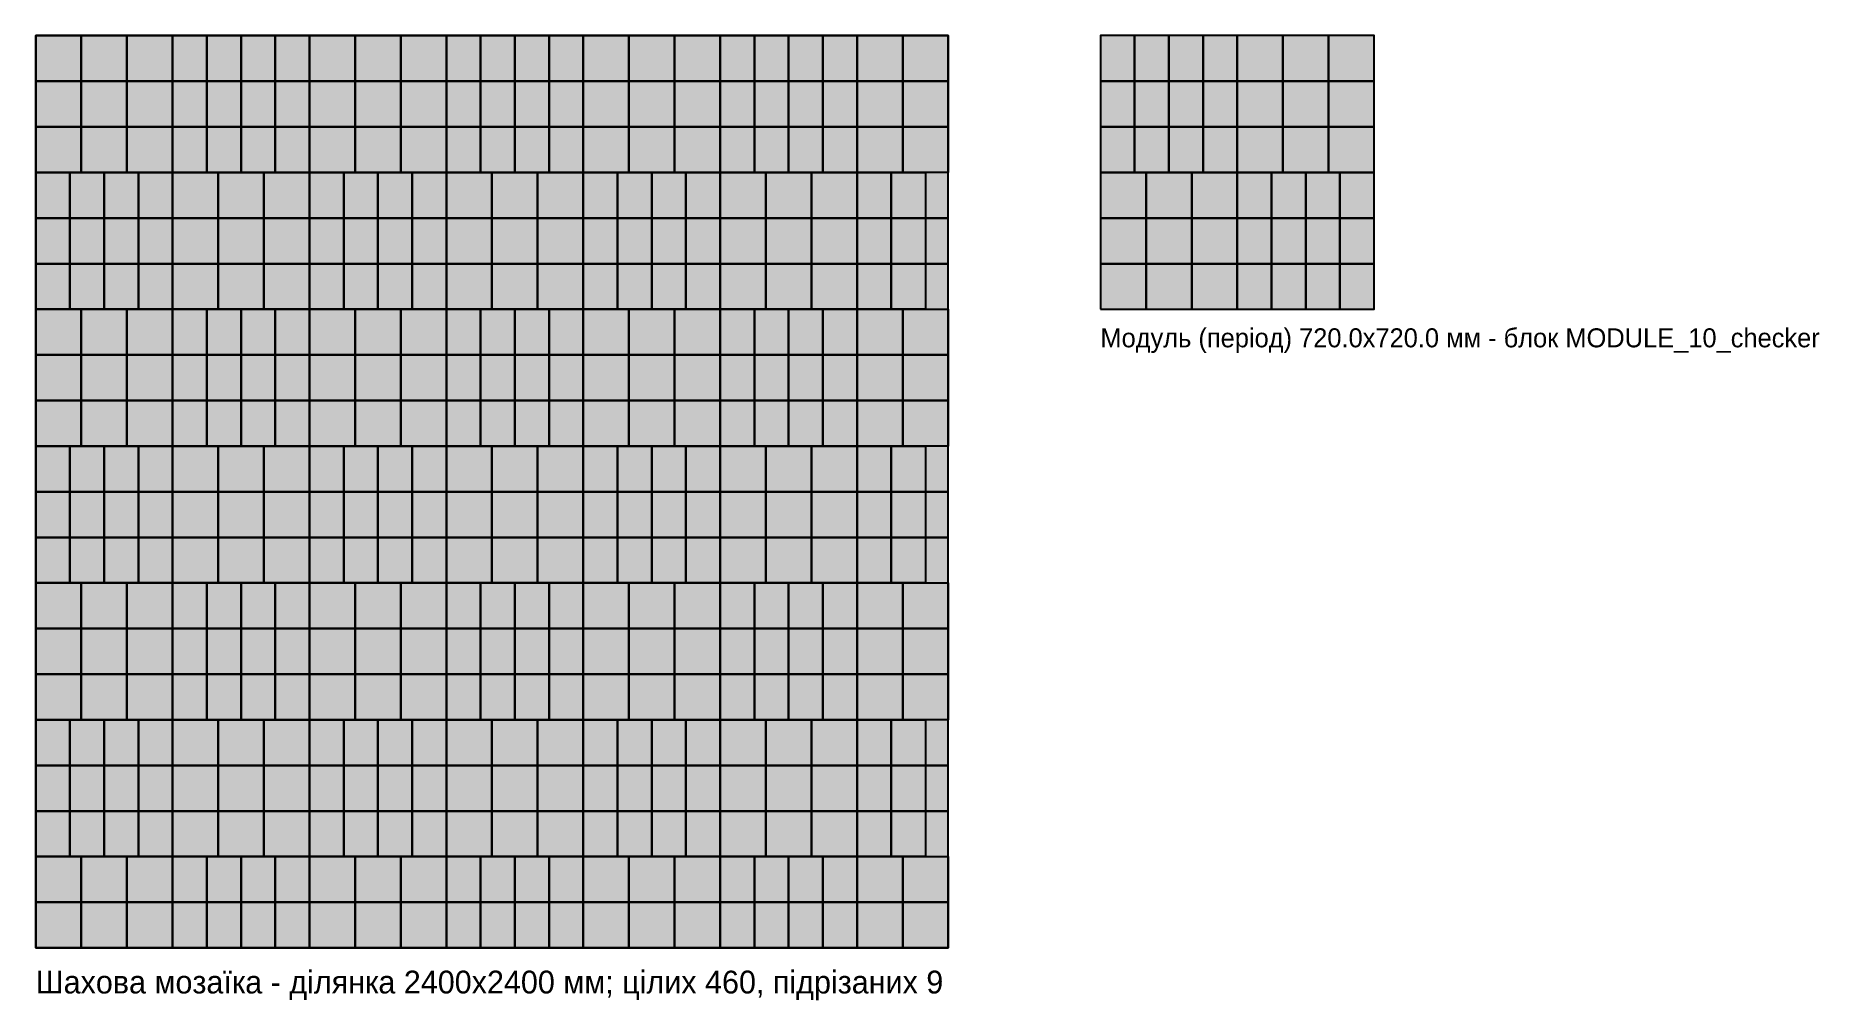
# Model space of a CAD drawing. Header units: millimetres. Extents: x 0 to 4691, y -138 to 2400.
import ezdxf

# ---------------------------------------------------------------- set-up
doc = ezdxf.new("R2010")
doc.units = ezdxf.units.MM
for name, color, linetype in [('BOUNDARY', 7, 'Continuous'), ('BRUK_120x120', 252, 'Continuous'), ('BRUK_120x120_FILL', 252, 'Continuous'), ('BRUK_90x120', 254, 'Continuous'), ('BRUK_90x120_FILL', 254, 'Continuous'), ('BRUK_CUT', 1, 'Continuous'), ('MODULE', 3, 'Continuous'), ('TEXT', 7, 'Continuous')]:
    doc.layers.add(name, color=color, linetype=linetype)

msp = doc.modelspace()

# ---------------------------------------------------------------- texts
at = {"layer": 'TEXT'}
for s, height, p in [('Модуль (період) 720.0x720.0 мм - блок MODULE_10_checker', 50, (2800, 1580)), ('Шахова мозаїка - ділянка 2400x2400 мм; цілих 460, підрізаних 9', 60, (0, -120))]:
    msp.add_text(s, height=height, dxfattribs=at).set_placement(p)

# ---------------------------------------------------------------- blocks, each defined once
blk = doc.blocks.new('MODULE_10_checker')
at = {"layer": 'BRUK_120x120_FILL', "true_color": 0x9b9ea2}
for points in [[(360, 600), (480, 600), (480, 720), (360, 720)], [(480, 600), (600, 600), (600, 720), (480, 720)], [(600, 600), (720, 600), (720, 720), (600, 720)], [(360, 480), (480, 480), (480, 600), (360, 600)], [(480, 480), (600, 480), (600, 600), (480, 600)], [(600, 480), (720, 480), (720, 600), (600, 600)], [(360, 360), (480, 360), (480, 480), (360, 480)], [(480, 360), (600, 360), (600, 480), (480, 480)], [(600, 360), (720, 360), (720, 480), (600, 480)], [(0, 240), (120, 240), (120, 360), (0, 360)], [(120, 240), (240, 240), (240, 360), (120, 360)], [(240, 240), (360, 240), (360, 360), (240, 360)], [(0, 120), (120, 120), (120, 240), (0, 240)], [(120, 120), (240, 120), (240, 240), (120, 240)], [(240, 120), (360, 120), (360, 240), (240, 240)], [(0, 0), (120, 0), (120, 120), (0, 120)], [(120, 0), (240, 0), (240, 120), (120, 120)], [(240, 0), (360, 0), (360, 120), (240, 120)]]:
    blk.add_hatch(color=7, dxfattribs=at).paths.add_polyline_path(points)
at = {"layer": 'BRUK_90x120_FILL', "true_color": 0xcfd0d1}
for points in [[(0, 600), (90, 600), (90, 720), (0, 720)], [(90, 600), (180, 600), (180, 720), (90, 720)], [(180, 600), (270, 600), (270, 720), (180, 720)], [(270, 600), (360, 600), (360, 720), (270, 720)], [(0, 480), (90, 480), (90, 600), (0, 600)], [(90, 480), (180, 480), (180, 600), (90, 600)], [(180, 480), (270, 480), (270, 600), (180, 600)], [(270, 480), (360, 480), (360, 600), (270, 600)], [(0, 360), (90, 360), (90, 480), (0, 480)], [(90, 360), (180, 360), (180, 480), (90, 480)], [(180, 360), (270, 360), (270, 480), (180, 480)], [(270, 360), (360, 360), (360, 480), (270, 480)], [(360, 240), (450, 240), (450, 360), (360, 360)], [(450, 240), (540, 240), (540, 360), (450, 360)], [(540, 240), (630, 240), (630, 360), (540, 360)], [(630, 240), (720, 240), (720, 360), (630, 360)], [(360, 120), (450, 120), (450, 240), (360, 240)], [(450, 120), (540, 120), (540, 240), (450, 240)], [(540, 120), (630, 120), (630, 240), (540, 240)], [(630, 120), (720, 120), (720, 240), (630, 240)], [(360, 0), (450, 0), (450, 120), (360, 120)], [(450, 0), (540, 0), (540, 120), (450, 120)], [(540, 0), (630, 0), (630, 120), (540, 120)], [(630, 0), (720, 0), (720, 120), (630, 120)]]:
    blk.add_hatch(color=7, dxfattribs=at).paths.add_polyline_path(points)
at = {"layer": 'BRUK_120x120'}
for points in [[(360, 600), (480, 600), (480, 720), (360, 720)], [(480, 600), (600, 600), (600, 720), (480, 720)], [(600, 600), (720, 600), (720, 720), (600, 720)], [(360, 480), (480, 480), (480, 600), (360, 600)], [(480, 480), (600, 480), (600, 600), (480, 600)], [(600, 480), (720, 480), (720, 600), (600, 600)], [(360, 360), (480, 360), (480, 480), (360, 480)], [(480, 360), (600, 360), (600, 480), (480, 480)], [(600, 360), (720, 360), (720, 480), (600, 480)], [(0, 240), (120, 240), (120, 360), (0, 360)], [(120, 240), (240, 240), (240, 360), (120, 360)], [(240, 240), (360, 240), (360, 360), (240, 360)], [(0, 120), (120, 120), (120, 240), (0, 240)], [(120, 120), (240, 120), (240, 240), (120, 240)], [(240, 120), (360, 120), (360, 240), (240, 240)], [(0, 0), (120, 0), (120, 120), (0, 120)], [(120, 0), (240, 0), (240, 120), (120, 120)], [(240, 0), (360, 0), (360, 120), (240, 120)]]:
    blk.add_lwpolyline(points, close=True, dxfattribs=at)
at = {"layer": 'BRUK_90x120'}
for points in [[(0, 600), (90, 600), (90, 720), (0, 720)], [(90, 600), (180, 600), (180, 720), (90, 720)], [(180, 600), (270, 600), (270, 720), (180, 720)], [(270, 600), (360, 600), (360, 720), (270, 720)], [(0, 480), (90, 480), (90, 600), (0, 600)], [(90, 480), (180, 480), (180, 600), (90, 600)], [(180, 480), (270, 480), (270, 600), (180, 600)], [(270, 480), (360, 480), (360, 600), (270, 600)], [(0, 360), (90, 360), (90, 480), (0, 480)], [(90, 360), (180, 360), (180, 480), (90, 480)], [(180, 360), (270, 360), (270, 480), (180, 480)], [(270, 360), (360, 360), (360, 480), (270, 480)], [(360, 240), (450, 240), (450, 360), (360, 360)], [(450, 240), (540, 240), (540, 360), (450, 360)], [(540, 240), (630, 240), (630, 360), (540, 360)], [(630, 240), (720, 240), (720, 360), (630, 360)], [(360, 120), (450, 120), (450, 240), (360, 240)], [(450, 120), (540, 120), (540, 240), (450, 240)], [(540, 120), (630, 120), (630, 240), (540, 240)], [(630, 120), (720, 120), (720, 240), (630, 240)], [(360, 0), (450, 0), (450, 120), (360, 120)], [(450, 0), (540, 0), (540, 120), (450, 120)], [(540, 0), (630, 0), (630, 120), (540, 120)], [(630, 0), (720, 0), (720, 120), (630, 120)]]:
    blk.add_lwpolyline(points, close=True, dxfattribs=at)
at = {"layer": 'MODULE'}
blk.add_lwpolyline([(0, 0), (720, 0), (720, 720), (0, 720)], close=True, dxfattribs=at)

# ---------------------------------------------------------------- hatches: boundary and pattern name
at = {"layer": 'BRUK_120x120_FILL', "true_color": 0x9b9ea2}
for points in [[(0, 2400), (120, 2400), (120, 2280), (0, 2280)], [(120, 2400), (240, 2400), (240, 2280), (120, 2280)], [(240, 2400), (360, 2400), (360, 2280), (240, 2280)], [(720, 2400), (840, 2400), (840, 2280), (720, 2280)], [(840, 2400), (960, 2400), (960, 2280), (840, 2280)], [(960, 2400), (1080, 2400), (1080, 2280), (960, 2280)], [(1440, 2400), (1560, 2400), (1560, 2280), (1440, 2280)], [(1560, 2400), (1680, 2400), (1680, 2280), (1560, 2280)], [(1680, 2400), (1800, 2400), (1800, 2280), (1680, 2280)], [(2160, 2400), (2280, 2400), (2280, 2280), (2160, 2280)], [(2280, 2400), (2400, 2400), (2400, 2280), (2280, 2280)], [(0, 2280), (120, 2280), (120, 2160), (0, 2160)], [(120, 2280), (240, 2280), (240, 2160), (120, 2160)], [(240, 2280), (360, 2280), (360, 2160), (240, 2160)], [(720, 2280), (840, 2280), (840, 2160), (720, 2160)], [(840, 2280), (960, 2280), (960, 2160), (840, 2160)], [(960, 2280), (1080, 2280), (1080, 2160), (960, 2160)], [(1440, 2280), (1560, 2280), (1560, 2160), (1440, 2160)], [(1560, 2280), (1680, 2280), (1680, 2160), (1560, 2160)], [(1680, 2280), (1800, 2280), (1800, 2160), (1680, 2160)], [(2160, 2280), (2280, 2280), (2280, 2160), (2160, 2160)], [(2280, 2280), (2400, 2280), (2400, 2160), (2280, 2160)], [(0, 2160), (120, 2160), (120, 2040), (0, 2040)], [(120, 2160), (240, 2160), (240, 2040), (120, 2040)], [(240, 2160), (360, 2160), (360, 2040), (240, 2040)], [(720, 2160), (840, 2160), (840, 2040), (720, 2040)], [(840, 2160), (960, 2160), (960, 2040), (840, 2040)], [(960, 2160), (1080, 2160), (1080, 2040), (960, 2040)], [(1440, 2160), (1560, 2160), (1560, 2040), (1440, 2040)], [(1560, 2160), (1680, 2160), (1680, 2040), (1560, 2040)], [(1680, 2160), (1800, 2160), (1800, 2040), (1680, 2040)], [(2160, 2160), (2280, 2160), (2280, 2040), (2160, 2040)], [(2280, 2160), (2400, 2160), (2400, 2040), (2280, 2040)], [(360, 2040), (480, 2040), (480, 1920), (360, 1920)], [(480, 2040), (600, 2040), (600, 1920), (480, 1920)], [(600, 2040), (720, 2040), (720, 1920), (600, 1920)], [(1080, 2040), (1200, 2040), (1200, 1920), (1080, 1920)], [(1200, 2040), (1320, 2040), (1320, 1920), (1200, 1920)], [(1320, 2040), (1440, 2040), (1440, 1920), (1320, 1920)], [(1800, 2040), (1920, 2040), (1920, 1920), (1800, 1920)], [(1920, 2040), (2040, 2040), (2040, 1920), (1920, 1920)], [(2040, 2040), (2160, 2040), (2160, 1920), (2040, 1920)], [(360, 1920), (480, 1920), (480, 1800), (360, 1800)], [(480, 1920), (600, 1920), (600, 1800), (480, 1800)], [(600, 1920), (720, 1920), (720, 1800), (600, 1800)], [(1080, 1920), (1200, 1920), (1200, 1800), (1080, 1800)], [(1200, 1920), (1320, 1920), (1320, 1800), (1200, 1800)], [(1320, 1920), (1440, 1920), (1440, 1800), (1320, 1800)], [(1800, 1920), (1920, 1920), (1920, 1800), (1800, 1800)], [(1920, 1920), (2040, 1920), (2040, 1800), (1920, 1800)], [(2040, 1920), (2160, 1920), (2160, 1800), (2040, 1800)], [(360, 1800), (480, 1800), (480, 1680), (360, 1680)], [(480, 1800), (600, 1800), (600, 1680), (480, 1680)], [(600, 1800), (720, 1800), (720, 1680), (600, 1680)], [(1080, 1800), (1200, 1800), (1200, 1680), (1080, 1680)], [(1200, 1800), (1320, 1800), (1320, 1680), (1200, 1680)], [(1320, 1800), (1440, 1800), (1440, 1680), (1320, 1680)], [(1800, 1800), (1920, 1800), (1920, 1680), (1800, 1680)], [(1920, 1800), (2040, 1800), (2040, 1680), (1920, 1680)], [(2040, 1800), (2160, 1800), (2160, 1680), (2040, 1680)], [(0, 1680), (120, 1680), (120, 1560), (0, 1560)], [(120, 1680), (240, 1680), (240, 1560), (120, 1560)], [(240, 1680), (360, 1680), (360, 1560), (240, 1560)], [(720, 1680), (840, 1680), (840, 1560), (720, 1560)], [(840, 1680), (960, 1680), (960, 1560), (840, 1560)], [(960, 1680), (1080, 1680), (1080, 1560), (960, 1560)], [(1440, 1680), (1560, 1680), (1560, 1560), (1440, 1560)], [(1560, 1680), (1680, 1680), (1680, 1560), (1560, 1560)], [(1680, 1680), (1800, 1680), (1800, 1560), (1680, 1560)], [(2160, 1680), (2280, 1680), (2280, 1560), (2160, 1560)], [(2280, 1680), (2400, 1680), (2400, 1560), (2280, 1560)], [(0, 1560), (120, 1560), (120, 1440), (0, 1440)], [(120, 1560), (240, 1560), (240, 1440), (120, 1440)], [(240, 1560), (360, 1560), (360, 1440), (240, 1440)], [(720, 1560), (840, 1560), (840, 1440), (720, 1440)], [(840, 1560), (960, 1560), (960, 1440), (840, 1440)], [(960, 1560), (1080, 1560), (1080, 1440), (960, 1440)], [(1440, 1560), (1560, 1560), (1560, 1440), (1440, 1440)], [(1560, 1560), (1680, 1560), (1680, 1440), (1560, 1440)], [(1680, 1560), (1800, 1560), (1800, 1440), (1680, 1440)], [(2160, 1560), (2280, 1560), (2280, 1440), (2160, 1440)], [(2280, 1560), (2400, 1560), (2400, 1440), (2280, 1440)], [(0, 1440), (120, 1440), (120, 1320), (0, 1320)], [(120, 1440), (240, 1440), (240, 1320), (120, 1320)], [(240, 1440), (360, 1440), (360, 1320), (240, 1320)], [(720, 1440), (840, 1440), (840, 1320), (720, 1320)], [(840, 1440), (960, 1440), (960, 1320), (840, 1320)], [(960, 1440), (1080, 1440), (1080, 1320), (960, 1320)], [(1440, 1440), (1560, 1440), (1560, 1320), (1440, 1320)], [(1560, 1440), (1680, 1440), (1680, 1320), (1560, 1320)], [(1680, 1440), (1800, 1440), (1800, 1320), (1680, 1320)], [(2160, 1440), (2280, 1440), (2280, 1320), (2160, 1320)], [(2280, 1440), (2400, 1440), (2400, 1320), (2280, 1320)], [(360, 1320), (480, 1320), (480, 1200), (360, 1200)], [(480, 1320), (600, 1320), (600, 1200), (480, 1200)], [(600, 1320), (720, 1320), (720, 1200), (600, 1200)], [(1080, 1320), (1200, 1320), (1200, 1200), (1080, 1200)], [(1200, 1320), (1320, 1320), (1320, 1200), (1200, 1200)], [(1320, 1320), (1440, 1320), (1440, 1200), (1320, 1200)], [(1800, 1320), (1920, 1320), (1920, 1200), (1800, 1200)], [(1920, 1320), (2040, 1320), (2040, 1200), (1920, 1200)], [(2040, 1320), (2160, 1320), (2160, 1200), (2040, 1200)], [(360, 1200), (480, 1200), (480, 1080), (360, 1080)], [(480, 1200), (600, 1200), (600, 1080), (480, 1080)], [(600, 1200), (720, 1200), (720, 1080), (600, 1080)], [(1080, 1200), (1200, 1200), (1200, 1080), (1080, 1080)], [(1200, 1200), (1320, 1200), (1320, 1080), (1200, 1080)], [(1320, 1200), (1440, 1200), (1440, 1080), (1320, 1080)], [(1800, 1200), (1920, 1200), (1920, 1080), (1800, 1080)], [(1920, 1200), (2040, 1200), (2040, 1080), (1920, 1080)], [(2040, 1200), (2160, 1200), (2160, 1080), (2040, 1080)], [(360, 1080), (480, 1080), (480, 960), (360, 960)], [(480, 1080), (600, 1080), (600, 960), (480, 960)], [(600, 1080), (720, 1080), (720, 960), (600, 960)], [(1080, 1080), (1200, 1080), (1200, 960), (1080, 960)], [(1200, 1080), (1320, 1080), (1320, 960), (1200, 960)], [(1320, 1080), (1440, 1080), (1440, 960), (1320, 960)], [(1800, 1080), (1920, 1080), (1920, 960), (1800, 960)], [(1920, 1080), (2040, 1080), (2040, 960), (1920, 960)], [(2040, 1080), (2160, 1080), (2160, 960), (2040, 960)], [(0, 960), (120, 960), (120, 840), (0, 840)], [(120, 960), (240, 960), (240, 840), (120, 840)], [(240, 960), (360, 960), (360, 840), (240, 840)], [(720, 960), (840, 960), (840, 840), (720, 840)], [(840, 960), (960, 960), (960, 840), (840, 840)], [(960, 960), (1080, 960), (1080, 840), (960, 840)], [(1440, 960), (1560, 960), (1560, 840), (1440, 840)], [(1560, 960), (1680, 960), (1680, 840), (1560, 840)], [(1680, 960), (1800, 960), (1800, 840), (1680, 840)], [(2160, 960), (2280, 960), (2280, 840), (2160, 840)], [(2280, 960), (2400, 960), (2400, 840), (2280, 840)], [(0, 840), (120, 840), (120, 720), (0, 720)], [(120, 840), (240, 840), (240, 720), (120, 720)], [(240, 840), (360, 840), (360, 720), (240, 720)], [(720, 840), (840, 840), (840, 720), (720, 720)], [(840, 840), (960, 840), (960, 720), (840, 720)], [(960, 840), (1080, 840), (1080, 720), (960, 720)], [(1440, 840), (1560, 840), (1560, 720), (1440, 720)], [(1560, 840), (1680, 840), (1680, 720), (1560, 720)], [(1680, 840), (1800, 840), (1800, 720), (1680, 720)], [(2160, 840), (2280, 840), (2280, 720), (2160, 720)], [(2280, 840), (2400, 840), (2400, 720), (2280, 720)], [(0, 720), (120, 720), (120, 600), (0, 600)], [(120, 720), (240, 720), (240, 600), (120, 600)], [(240, 720), (360, 720), (360, 600), (240, 600)], [(720, 720), (840, 720), (840, 600), (720, 600)], [(840, 720), (960, 720), (960, 600), (840, 600)], [(960, 720), (1080, 720), (1080, 600), (960, 600)], [(1440, 720), (1560, 720), (1560, 600), (1440, 600)], [(1560, 720), (1680, 720), (1680, 600), (1560, 600)], [(1680, 720), (1800, 720), (1800, 600), (1680, 600)], [(2160, 720), (2280, 720), (2280, 600), (2160, 600)], [(2280, 720), (2400, 720), (2400, 600), (2280, 600)], [(360, 600), (480, 600), (480, 480), (360, 480)], [(480, 600), (600, 600), (600, 480), (480, 480)], [(600, 600), (720, 600), (720, 480), (600, 480)], [(1080, 600), (1200, 600), (1200, 480), (1080, 480)], [(1200, 600), (1320, 600), (1320, 480), (1200, 480)], [(1320, 600), (1440, 600), (1440, 480), (1320, 480)], [(1800, 600), (1920, 600), (1920, 480), (1800, 480)], [(1920, 600), (2040, 600), (2040, 480), (1920, 480)], [(2040, 600), (2160, 600), (2160, 480), (2040, 480)], [(360, 480), (480, 480), (480, 360), (360, 360)], [(480, 480), (600, 480), (600, 360), (480, 360)], [(600, 480), (720, 480), (720, 360), (600, 360)], [(1080, 480), (1200, 480), (1200, 360), (1080, 360)], [(1200, 480), (1320, 480), (1320, 360), (1200, 360)], [(1320, 480), (1440, 480), (1440, 360), (1320, 360)], [(1800, 480), (1920, 480), (1920, 360), (1800, 360)], [(1920, 480), (2040, 480), (2040, 360), (1920, 360)], [(2040, 480), (2160, 480), (2160, 360), (2040, 360)], [(360, 360), (480, 360), (480, 240), (360, 240)], [(480, 360), (600, 360), (600, 240), (480, 240)], [(600, 360), (720, 360), (720, 240), (600, 240)], [(1080, 360), (1200, 360), (1200, 240), (1080, 240)], [(1200, 360), (1320, 360), (1320, 240), (1200, 240)], [(1320, 360), (1440, 360), (1440, 240), (1320, 240)], [(1800, 360), (1920, 360), (1920, 240), (1800, 240)], [(1920, 360), (2040, 360), (2040, 240), (1920, 240)], [(2040, 360), (2160, 360), (2160, 240), (2040, 240)], [(0, 240), (120, 240), (120, 120), (0, 120)], [(120, 240), (240, 240), (240, 120), (120, 120)], [(240, 240), (360, 240), (360, 120), (240, 120)], [(720, 240), (840, 240), (840, 120), (720, 120)], [(840, 240), (960, 240), (960, 120), (840, 120)], [(960, 240), (1080, 240), (1080, 120), (960, 120)], [(1440, 240), (1560, 240), (1560, 120), (1440, 120)], [(1560, 240), (1680, 240), (1680, 120), (1560, 120)], [(1680, 240), (1800, 240), (1800, 120), (1680, 120)], [(2160, 240), (2280, 240), (2280, 120), (2160, 120)], [(2280, 240), (2400, 240), (2400, 120), (2280, 120)], [(0, 120), (120, 120), (120, 0), (0, 0)], [(120, 120), (240, 120), (240, 0), (120, 0)], [(240, 120), (360, 120), (360, 0), (240, 0)], [(720, 120), (840, 120), (840, 0), (720, 0)], [(840, 120), (960, 120), (960, 0), (840, 0)], [(960, 120), (1080, 120), (1080, 0), (960, 0)], [(1440, 120), (1560, 120), (1560, 0), (1440, 0)], [(1560, 120), (1680, 120), (1680, 0), (1560, 0)], [(1680, 120), (1800, 120), (1800, 0), (1680, 0)], [(2160, 120), (2280, 120), (2280, 0), (2160, 0)], [(2280, 120), (2400, 120), (2400, 0), (2280, 0)]]:
    msp.add_hatch(color=7, dxfattribs=at).paths.add_polyline_path(points)
at = {"layer": 'BRUK_90x120_FILL', "true_color": 0xcfd0d1}
for points in [[(360, 2400), (450, 2400), (450, 2280), (360, 2280)], [(450, 2400), (540, 2400), (540, 2280), (450, 2280)], [(540, 2400), (630, 2400), (630, 2280), (540, 2280)], [(630, 2400), (720, 2400), (720, 2280), (630, 2280)], [(1080, 2400), (1170, 2400), (1170, 2280), (1080, 2280)], [(1170, 2400), (1260, 2400), (1260, 2280), (1170, 2280)], [(1260, 2400), (1350, 2400), (1350, 2280), (1260, 2280)], [(1350, 2400), (1440, 2400), (1440, 2280), (1350, 2280)], [(1800, 2400), (1890, 2400), (1890, 2280), (1800, 2280)], [(1890, 2400), (1980, 2400), (1980, 2280), (1890, 2280)], [(1980, 2400), (2070, 2400), (2070, 2280), (1980, 2280)], [(2070, 2400), (2160, 2400), (2160, 2280), (2070, 2280)], [(360, 2280), (450, 2280), (450, 2160), (360, 2160)], [(450, 2280), (540, 2280), (540, 2160), (450, 2160)], [(540, 2280), (630, 2280), (630, 2160), (540, 2160)], [(630, 2280), (720, 2280), (720, 2160), (630, 2160)], [(1080, 2280), (1170, 2280), (1170, 2160), (1080, 2160)], [(1170, 2280), (1260, 2280), (1260, 2160), (1170, 2160)], [(1260, 2280), (1350, 2280), (1350, 2160), (1260, 2160)], [(1350, 2280), (1440, 2280), (1440, 2160), (1350, 2160)], [(1800, 2280), (1890, 2280), (1890, 2160), (1800, 2160)], [(1890, 2280), (1980, 2280), (1980, 2160), (1890, 2160)], [(1980, 2280), (2070, 2280), (2070, 2160), (1980, 2160)], [(2070, 2280), (2160, 2280), (2160, 2160), (2070, 2160)], [(360, 2160), (450, 2160), (450, 2040), (360, 2040)], [(450, 2160), (540, 2160), (540, 2040), (450, 2040)], [(540, 2160), (630, 2160), (630, 2040), (540, 2040)], [(630, 2160), (720, 2160), (720, 2040), (630, 2040)], [(1080, 2160), (1170, 2160), (1170, 2040), (1080, 2040)], [(1170, 2160), (1260, 2160), (1260, 2040), (1170, 2040)], [(1260, 2160), (1350, 2160), (1350, 2040), (1260, 2040)], [(1350, 2160), (1440, 2160), (1440, 2040), (1350, 2040)], [(1800, 2160), (1890, 2160), (1890, 2040), (1800, 2040)], [(1890, 2160), (1980, 2160), (1980, 2040), (1890, 2040)], [(1980, 2160), (2070, 2160), (2070, 2040), (1980, 2040)], [(2070, 2160), (2160, 2160), (2160, 2040), (2070, 2040)], [(0, 2040), (90, 2040), (90, 1920), (0, 1920)], [(90, 2040), (180, 2040), (180, 1920), (90, 1920)], [(180, 2040), (270, 2040), (270, 1920), (180, 1920)], [(270, 2040), (360, 2040), (360, 1920), (270, 1920)], [(720, 2040), (810, 2040), (810, 1920), (720, 1920)], [(810, 2040), (900, 2040), (900, 1920), (810, 1920)], [(900, 2040), (990, 2040), (990, 1920), (900, 1920)], [(990, 2040), (1080, 2040), (1080, 1920), (990, 1920)], [(1440, 2040), (1530, 2040), (1530, 1920), (1440, 1920)], [(1530, 2040), (1620, 2040), (1620, 1920), (1530, 1920)], [(1620, 2040), (1710, 2040), (1710, 1920), (1620, 1920)], [(1710, 2040), (1800, 2040), (1800, 1920), (1710, 1920)], [(2160, 2040), (2250, 2040), (2250, 1920), (2160, 1920)], [(2250, 2040), (2340, 2040), (2340, 1920), (2250, 1920)], [(2340, 2040), (2340, 1920), (2400, 1920), (2400, 2040)], [(0, 1920), (90, 1920), (90, 1800), (0, 1800)], [(90, 1920), (180, 1920), (180, 1800), (90, 1800)], [(180, 1920), (270, 1920), (270, 1800), (180, 1800)], [(270, 1920), (360, 1920), (360, 1800), (270, 1800)], [(720, 1920), (810, 1920), (810, 1800), (720, 1800)], [(810, 1920), (900, 1920), (900, 1800), (810, 1800)], [(900, 1920), (990, 1920), (990, 1800), (900, 1800)], [(990, 1920), (1080, 1920), (1080, 1800), (990, 1800)], [(1440, 1920), (1530, 1920), (1530, 1800), (1440, 1800)], [(1530, 1920), (1620, 1920), (1620, 1800), (1530, 1800)], [(1620, 1920), (1710, 1920), (1710, 1800), (1620, 1800)], [(1710, 1920), (1800, 1920), (1800, 1800), (1710, 1800)], [(2160, 1920), (2250, 1920), (2250, 1800), (2160, 1800)], [(2250, 1920), (2340, 1920), (2340, 1800), (2250, 1800)], [(2340, 1920), (2340, 1800), (2400, 1800), (2400, 1920)], [(0, 1800), (90, 1800), (90, 1680), (0, 1680)], [(90, 1800), (180, 1800), (180, 1680), (90, 1680)], [(180, 1800), (270, 1800), (270, 1680), (180, 1680)], [(270, 1800), (360, 1800), (360, 1680), (270, 1680)], [(720, 1800), (810, 1800), (810, 1680), (720, 1680)], [(810, 1800), (900, 1800), (900, 1680), (810, 1680)], [(900, 1800), (990, 1800), (990, 1680), (900, 1680)], [(990, 1800), (1080, 1800), (1080, 1680), (990, 1680)], [(1440, 1800), (1530, 1800), (1530, 1680), (1440, 1680)], [(1530, 1800), (1620, 1800), (1620, 1680), (1530, 1680)], [(1620, 1800), (1710, 1800), (1710, 1680), (1620, 1680)], [(1710, 1800), (1800, 1800), (1800, 1680), (1710, 1680)], [(2160, 1800), (2250, 1800), (2250, 1680), (2160, 1680)], [(2250, 1800), (2340, 1800), (2340, 1680), (2250, 1680)], [(2340, 1800), (2340, 1680), (2400, 1680), (2400, 1800)], [(360, 1680), (450, 1680), (450, 1560), (360, 1560)], [(450, 1680), (540, 1680), (540, 1560), (450, 1560)], [(540, 1680), (630, 1680), (630, 1560), (540, 1560)], [(630, 1680), (720, 1680), (720, 1560), (630, 1560)], [(1080, 1680), (1170, 1680), (1170, 1560), (1080, 1560)], [(1170, 1680), (1260, 1680), (1260, 1560), (1170, 1560)], [(1260, 1680), (1350, 1680), (1350, 1560), (1260, 1560)], [(1350, 1680), (1440, 1680), (1440, 1560), (1350, 1560)], [(1800, 1680), (1890, 1680), (1890, 1560), (1800, 1560)], [(1890, 1680), (1980, 1680), (1980, 1560), (1890, 1560)], [(1980, 1680), (2070, 1680), (2070, 1560), (1980, 1560)], [(2070, 1680), (2160, 1680), (2160, 1560), (2070, 1560)], [(360, 1560), (450, 1560), (450, 1440), (360, 1440)], [(450, 1560), (540, 1560), (540, 1440), (450, 1440)], [(540, 1560), (630, 1560), (630, 1440), (540, 1440)], [(630, 1560), (720, 1560), (720, 1440), (630, 1440)], [(1080, 1560), (1170, 1560), (1170, 1440), (1080, 1440)], [(1170, 1560), (1260, 1560), (1260, 1440), (1170, 1440)], [(1260, 1560), (1350, 1560), (1350, 1440), (1260, 1440)], [(1350, 1560), (1440, 1560), (1440, 1440), (1350, 1440)], [(1800, 1560), (1890, 1560), (1890, 1440), (1800, 1440)], [(1890, 1560), (1980, 1560), (1980, 1440), (1890, 1440)], [(1980, 1560), (2070, 1560), (2070, 1440), (1980, 1440)], [(2070, 1560), (2160, 1560), (2160, 1440), (2070, 1440)], [(360, 1440), (450, 1440), (450, 1320), (360, 1320)], [(450, 1440), (540, 1440), (540, 1320), (450, 1320)], [(540, 1440), (630, 1440), (630, 1320), (540, 1320)], [(630, 1440), (720, 1440), (720, 1320), (630, 1320)], [(1080, 1440), (1170, 1440), (1170, 1320), (1080, 1320)], [(1170, 1440), (1260, 1440), (1260, 1320), (1170, 1320)], [(1260, 1440), (1350, 1440), (1350, 1320), (1260, 1320)], [(1350, 1440), (1440, 1440), (1440, 1320), (1350, 1320)], [(1800, 1440), (1890, 1440), (1890, 1320), (1800, 1320)], [(1890, 1440), (1980, 1440), (1980, 1320), (1890, 1320)], [(1980, 1440), (2070, 1440), (2070, 1320), (1980, 1320)], [(2070, 1440), (2160, 1440), (2160, 1320), (2070, 1320)], [(0, 1320), (90, 1320), (90, 1200), (0, 1200)], [(90, 1320), (180, 1320), (180, 1200), (90, 1200)], [(180, 1320), (270, 1320), (270, 1200), (180, 1200)], [(270, 1320), (360, 1320), (360, 1200), (270, 1200)], [(720, 1320), (810, 1320), (810, 1200), (720, 1200)], [(810, 1320), (900, 1320), (900, 1200), (810, 1200)], [(900, 1320), (990, 1320), (990, 1200), (900, 1200)], [(990, 1320), (1080, 1320), (1080, 1200), (990, 1200)], [(1440, 1320), (1530, 1320), (1530, 1200), (1440, 1200)], [(1530, 1320), (1620, 1320), (1620, 1200), (1530, 1200)], [(1620, 1320), (1710, 1320), (1710, 1200), (1620, 1200)], [(1710, 1320), (1800, 1320), (1800, 1200), (1710, 1200)], [(2160, 1320), (2250, 1320), (2250, 1200), (2160, 1200)], [(2250, 1320), (2340, 1320), (2340, 1200), (2250, 1200)], [(2340, 1320), (2340, 1200), (2400, 1200), (2400, 1320)], [(0, 1200), (90, 1200), (90, 1080), (0, 1080)], [(90, 1200), (180, 1200), (180, 1080), (90, 1080)], [(180, 1200), (270, 1200), (270, 1080), (180, 1080)], [(270, 1200), (360, 1200), (360, 1080), (270, 1080)], [(720, 1200), (810, 1200), (810, 1080), (720, 1080)], [(810, 1200), (900, 1200), (900, 1080), (810, 1080)], [(900, 1200), (990, 1200), (990, 1080), (900, 1080)], [(990, 1200), (1080, 1200), (1080, 1080), (990, 1080)], [(1440, 1200), (1530, 1200), (1530, 1080), (1440, 1080)], [(1530, 1200), (1620, 1200), (1620, 1080), (1530, 1080)], [(1620, 1200), (1710, 1200), (1710, 1080), (1620, 1080)], [(1710, 1200), (1800, 1200), (1800, 1080), (1710, 1080)], [(2160, 1200), (2250, 1200), (2250, 1080), (2160, 1080)], [(2250, 1200), (2340, 1200), (2340, 1080), (2250, 1080)], [(2340, 1200), (2340, 1080), (2400, 1080), (2400, 1200)], [(0, 1080), (90, 1080), (90, 960), (0, 960)], [(90, 1080), (180, 1080), (180, 960), (90, 960)], [(180, 1080), (270, 1080), (270, 960), (180, 960)], [(270, 1080), (360, 1080), (360, 960), (270, 960)], [(720, 1080), (810, 1080), (810, 960), (720, 960)], [(810, 1080), (900, 1080), (900, 960), (810, 960)], [(900, 1080), (990, 1080), (990, 960), (900, 960)], [(990, 1080), (1080, 1080), (1080, 960), (990, 960)], [(1440, 1080), (1530, 1080), (1530, 960), (1440, 960)], [(1530, 1080), (1620, 1080), (1620, 960), (1530, 960)], [(1620, 1080), (1710, 1080), (1710, 960), (1620, 960)], [(1710, 1080), (1800, 1080), (1800, 960), (1710, 960)], [(2160, 1080), (2250, 1080), (2250, 960), (2160, 960)], [(2250, 1080), (2340, 1080), (2340, 960), (2250, 960)], [(2340, 1080), (2340, 960), (2400, 960), (2400, 1080)], [(360, 960), (450, 960), (450, 840), (360, 840)], [(450, 960), (540, 960), (540, 840), (450, 840)], [(540, 960), (630, 960), (630, 840), (540, 840)], [(630, 960), (720, 960), (720, 840), (630, 840)], [(1080, 960), (1170, 960), (1170, 840), (1080, 840)], [(1170, 960), (1260, 960), (1260, 840), (1170, 840)], [(1260, 960), (1350, 960), (1350, 840), (1260, 840)], [(1350, 960), (1440, 960), (1440, 840), (1350, 840)], [(1800, 960), (1890, 960), (1890, 840), (1800, 840)], [(1890, 960), (1980, 960), (1980, 840), (1890, 840)], [(1980, 960), (2070, 960), (2070, 840), (1980, 840)], [(2070, 960), (2160, 960), (2160, 840), (2070, 840)], [(360, 840), (450, 840), (450, 720), (360, 720)], [(450, 840), (540, 840), (540, 720), (450, 720)], [(540, 840), (630, 840), (630, 720), (540, 720)], [(630, 840), (720, 840), (720, 720), (630, 720)], [(1080, 840), (1170, 840), (1170, 720), (1080, 720)], [(1170, 840), (1260, 840), (1260, 720), (1170, 720)], [(1260, 840), (1350, 840), (1350, 720), (1260, 720)], [(1350, 840), (1440, 840), (1440, 720), (1350, 720)], [(1800, 840), (1890, 840), (1890, 720), (1800, 720)], [(1890, 840), (1980, 840), (1980, 720), (1890, 720)], [(1980, 840), (2070, 840), (2070, 720), (1980, 720)], [(2070, 840), (2160, 840), (2160, 720), (2070, 720)], [(360, 720), (450, 720), (450, 600), (360, 600)], [(450, 720), (540, 720), (540, 600), (450, 600)], [(540, 720), (630, 720), (630, 600), (540, 600)], [(630, 720), (720, 720), (720, 600), (630, 600)], [(1080, 720), (1170, 720), (1170, 600), (1080, 600)], [(1170, 720), (1260, 720), (1260, 600), (1170, 600)], [(1260, 720), (1350, 720), (1350, 600), (1260, 600)], [(1350, 720), (1440, 720), (1440, 600), (1350, 600)], [(1800, 720), (1890, 720), (1890, 600), (1800, 600)], [(1890, 720), (1980, 720), (1980, 600), (1890, 600)], [(1980, 720), (2070, 720), (2070, 600), (1980, 600)], [(2070, 720), (2160, 720), (2160, 600), (2070, 600)], [(0, 600), (90, 600), (90, 480), (0, 480)], [(90, 600), (180, 600), (180, 480), (90, 480)], [(180, 600), (270, 600), (270, 480), (180, 480)], [(270, 600), (360, 600), (360, 480), (270, 480)], [(720, 600), (810, 600), (810, 480), (720, 480)], [(810, 600), (900, 600), (900, 480), (810, 480)], [(900, 600), (990, 600), (990, 480), (900, 480)], [(990, 600), (1080, 600), (1080, 480), (990, 480)], [(1440, 600), (1530, 600), (1530, 480), (1440, 480)], [(1530, 600), (1620, 600), (1620, 480), (1530, 480)], [(1620, 600), (1710, 600), (1710, 480), (1620, 480)], [(1710, 600), (1800, 600), (1800, 480), (1710, 480)], [(2160, 600), (2250, 600), (2250, 480), (2160, 480)], [(2250, 600), (2340, 600), (2340, 480), (2250, 480)], [(2340, 600), (2340, 480), (2400, 480), (2400, 600)], [(0, 480), (90, 480), (90, 360), (0, 360)], [(90, 480), (180, 480), (180, 360), (90, 360)], [(180, 480), (270, 480), (270, 360), (180, 360)], [(270, 480), (360, 480), (360, 360), (270, 360)], [(720, 480), (810, 480), (810, 360), (720, 360)], [(810, 480), (900, 480), (900, 360), (810, 360)], [(900, 480), (990, 480), (990, 360), (900, 360)], [(990, 480), (1080, 480), (1080, 360), (990, 360)], [(1440, 480), (1530, 480), (1530, 360), (1440, 360)], [(1530, 480), (1620, 480), (1620, 360), (1530, 360)], [(1620, 480), (1710, 480), (1710, 360), (1620, 360)], [(1710, 480), (1800, 480), (1800, 360), (1710, 360)], [(2160, 480), (2250, 480), (2250, 360), (2160, 360)], [(2250, 480), (2340, 480), (2340, 360), (2250, 360)], [(2340, 480), (2340, 360), (2400, 360), (2400, 480)], [(0, 360), (90, 360), (90, 240), (0, 240)], [(90, 360), (180, 360), (180, 240), (90, 240)], [(180, 360), (270, 360), (270, 240), (180, 240)], [(270, 360), (360, 360), (360, 240), (270, 240)], [(720, 360), (810, 360), (810, 240), (720, 240)], [(810, 360), (900, 360), (900, 240), (810, 240)], [(900, 360), (990, 360), (990, 240), (900, 240)], [(990, 360), (1080, 360), (1080, 240), (990, 240)], [(1440, 360), (1530, 360), (1530, 240), (1440, 240)], [(1530, 360), (1620, 360), (1620, 240), (1530, 240)], [(1620, 360), (1710, 360), (1710, 240), (1620, 240)], [(1710, 360), (1800, 360), (1800, 240), (1710, 240)], [(2160, 360), (2250, 360), (2250, 240), (2160, 240)], [(2250, 360), (2340, 360), (2340, 240), (2250, 240)], [(2340, 360), (2340, 240), (2400, 240), (2400, 360)], [(360, 240), (450, 240), (450, 120), (360, 120)], [(450, 240), (540, 240), (540, 120), (450, 120)], [(540, 240), (630, 240), (630, 120), (540, 120)], [(630, 240), (720, 240), (720, 120), (630, 120)], [(1080, 240), (1170, 240), (1170, 120), (1080, 120)], [(1170, 240), (1260, 240), (1260, 120), (1170, 120)], [(1260, 240), (1350, 240), (1350, 120), (1260, 120)], [(1350, 240), (1440, 240), (1440, 120), (1350, 120)], [(1800, 240), (1890, 240), (1890, 120), (1800, 120)], [(1890, 240), (1980, 240), (1980, 120), (1890, 120)], [(1980, 240), (2070, 240), (2070, 120), (1980, 120)], [(2070, 240), (2160, 240), (2160, 120), (2070, 120)], [(360, 120), (450, 120), (450, 0), (360, 0)], [(450, 120), (540, 120), (540, 0), (450, 0)], [(540, 120), (630, 120), (630, 0), (540, 0)], [(630, 120), (720, 120), (720, 0), (630, 0)], [(1080, 120), (1170, 120), (1170, 0), (1080, 0)], [(1170, 120), (1260, 120), (1260, 0), (1170, 0)], [(1260, 120), (1350, 120), (1350, 0), (1260, 0)], [(1350, 120), (1440, 120), (1440, 0), (1350, 0)], [(1800, 120), (1890, 120), (1890, 0), (1800, 0)], [(1890, 120), (1980, 120), (1980, 0), (1890, 0)], [(1980, 120), (2070, 120), (2070, 0), (1980, 0)], [(2070, 120), (2160, 120), (2160, 0), (2070, 0)]]:
    msp.add_hatch(color=7, dxfattribs=at).paths.add_polyline_path(points)

# ---------------------------------------------------------------- linework, layer by layer
at = {"layer": 'BOUNDARY'}
msp.add_lwpolyline([(0, 0), (2400, 0), (2400, 2400), (0, 2400)], close=True, dxfattribs=at)
at = {"layer": 'BRUK_120x120'}
for points in [[(0, 2400), (120, 2400), (120, 2280), (0, 2280)], [(120, 2400), (240, 2400), (240, 2280), (120, 2280)], [(240, 2400), (360, 2400), (360, 2280), (240, 2280)], [(720, 2400), (840, 2400), (840, 2280), (720, 2280)], [(840, 2400), (960, 2400), (960, 2280), (840, 2280)], [(960, 2400), (1080, 2400), (1080, 2280), (960, 2280)], [(1440, 2400), (1560, 2400), (1560, 2280), (1440, 2280)], [(1560, 2400), (1680, 2400), (1680, 2280), (1560, 2280)], [(1680, 2400), (1800, 2400), (1800, 2280), (1680, 2280)], [(2160, 2400), (2280, 2400), (2280, 2280), (2160, 2280)], [(2280, 2400), (2400, 2400), (2400, 2280), (2280, 2280)], [(0, 2280), (120, 2280), (120, 2160), (0, 2160)], [(120, 2280), (240, 2280), (240, 2160), (120, 2160)], [(240, 2280), (360, 2280), (360, 2160), (240, 2160)], [(720, 2280), (840, 2280), (840, 2160), (720, 2160)], [(840, 2280), (960, 2280), (960, 2160), (840, 2160)], [(960, 2280), (1080, 2280), (1080, 2160), (960, 2160)], [(1440, 2280), (1560, 2280), (1560, 2160), (1440, 2160)], [(1560, 2280), (1680, 2280), (1680, 2160), (1560, 2160)], [(1680, 2280), (1800, 2280), (1800, 2160), (1680, 2160)], [(2160, 2280), (2280, 2280), (2280, 2160), (2160, 2160)], [(2280, 2280), (2400, 2280), (2400, 2160), (2280, 2160)], [(0, 2160), (120, 2160), (120, 2040), (0, 2040)], [(120, 2160), (240, 2160), (240, 2040), (120, 2040)], [(240, 2160), (360, 2160), (360, 2040), (240, 2040)], [(720, 2160), (840, 2160), (840, 2040), (720, 2040)], [(840, 2160), (960, 2160), (960, 2040), (840, 2040)], [(960, 2160), (1080, 2160), (1080, 2040), (960, 2040)], [(1440, 2160), (1560, 2160), (1560, 2040), (1440, 2040)], [(1560, 2160), (1680, 2160), (1680, 2040), (1560, 2040)], [(1680, 2160), (1800, 2160), (1800, 2040), (1680, 2040)], [(2160, 2160), (2280, 2160), (2280, 2040), (2160, 2040)], [(2280, 2160), (2400, 2160), (2400, 2040), (2280, 2040)], [(360, 2040), (480, 2040), (480, 1920), (360, 1920)], [(480, 2040), (600, 2040), (600, 1920), (480, 1920)], [(600, 2040), (720, 2040), (720, 1920), (600, 1920)], [(1080, 2040), (1200, 2040), (1200, 1920), (1080, 1920)], [(1200, 2040), (1320, 2040), (1320, 1920), (1200, 1920)], [(1320, 2040), (1440, 2040), (1440, 1920), (1320, 1920)], [(1800, 2040), (1920, 2040), (1920, 1920), (1800, 1920)], [(1920, 2040), (2040, 2040), (2040, 1920), (1920, 1920)], [(2040, 2040), (2160, 2040), (2160, 1920), (2040, 1920)], [(360, 1920), (480, 1920), (480, 1800), (360, 1800)], [(480, 1920), (600, 1920), (600, 1800), (480, 1800)], [(600, 1920), (720, 1920), (720, 1800), (600, 1800)], [(1080, 1920), (1200, 1920), (1200, 1800), (1080, 1800)], [(1200, 1920), (1320, 1920), (1320, 1800), (1200, 1800)], [(1320, 1920), (1440, 1920), (1440, 1800), (1320, 1800)], [(1800, 1920), (1920, 1920), (1920, 1800), (1800, 1800)], [(1920, 1920), (2040, 1920), (2040, 1800), (1920, 1800)], [(2040, 1920), (2160, 1920), (2160, 1800), (2040, 1800)], [(360, 1800), (480, 1800), (480, 1680), (360, 1680)], [(480, 1800), (600, 1800), (600, 1680), (480, 1680)], [(600, 1800), (720, 1800), (720, 1680), (600, 1680)], [(1080, 1800), (1200, 1800), (1200, 1680), (1080, 1680)], [(1200, 1800), (1320, 1800), (1320, 1680), (1200, 1680)], [(1320, 1800), (1440, 1800), (1440, 1680), (1320, 1680)], [(1800, 1800), (1920, 1800), (1920, 1680), (1800, 1680)], [(1920, 1800), (2040, 1800), (2040, 1680), (1920, 1680)], [(2040, 1800), (2160, 1800), (2160, 1680), (2040, 1680)], [(0, 1680), (120, 1680), (120, 1560), (0, 1560)], [(120, 1680), (240, 1680), (240, 1560), (120, 1560)], [(240, 1680), (360, 1680), (360, 1560), (240, 1560)], [(720, 1680), (840, 1680), (840, 1560), (720, 1560)], [(840, 1680), (960, 1680), (960, 1560), (840, 1560)], [(960, 1680), (1080, 1680), (1080, 1560), (960, 1560)], [(1440, 1680), (1560, 1680), (1560, 1560), (1440, 1560)], [(1560, 1680), (1680, 1680), (1680, 1560), (1560, 1560)], [(1680, 1680), (1800, 1680), (1800, 1560), (1680, 1560)], [(2160, 1680), (2280, 1680), (2280, 1560), (2160, 1560)], [(2280, 1680), (2400, 1680), (2400, 1560), (2280, 1560)], [(0, 1560), (120, 1560), (120, 1440), (0, 1440)], [(120, 1560), (240, 1560), (240, 1440), (120, 1440)], [(240, 1560), (360, 1560), (360, 1440), (240, 1440)], [(720, 1560), (840, 1560), (840, 1440), (720, 1440)], [(840, 1560), (960, 1560), (960, 1440), (840, 1440)], [(960, 1560), (1080, 1560), (1080, 1440), (960, 1440)], [(1440, 1560), (1560, 1560), (1560, 1440), (1440, 1440)], [(1560, 1560), (1680, 1560), (1680, 1440), (1560, 1440)], [(1680, 1560), (1800, 1560), (1800, 1440), (1680, 1440)], [(2160, 1560), (2280, 1560), (2280, 1440), (2160, 1440)], [(2280, 1560), (2400, 1560), (2400, 1440), (2280, 1440)], [(0, 1440), (120, 1440), (120, 1320), (0, 1320)], [(120, 1440), (240, 1440), (240, 1320), (120, 1320)], [(240, 1440), (360, 1440), (360, 1320), (240, 1320)], [(720, 1440), (840, 1440), (840, 1320), (720, 1320)], [(840, 1440), (960, 1440), (960, 1320), (840, 1320)], [(960, 1440), (1080, 1440), (1080, 1320), (960, 1320)], [(1440, 1440), (1560, 1440), (1560, 1320), (1440, 1320)], [(1560, 1440), (1680, 1440), (1680, 1320), (1560, 1320)], [(1680, 1440), (1800, 1440), (1800, 1320), (1680, 1320)], [(2160, 1440), (2280, 1440), (2280, 1320), (2160, 1320)], [(2280, 1440), (2400, 1440), (2400, 1320), (2280, 1320)], [(360, 1320), (480, 1320), (480, 1200), (360, 1200)], [(480, 1320), (600, 1320), (600, 1200), (480, 1200)], [(600, 1320), (720, 1320), (720, 1200), (600, 1200)], [(1080, 1320), (1200, 1320), (1200, 1200), (1080, 1200)], [(1200, 1320), (1320, 1320), (1320, 1200), (1200, 1200)], [(1320, 1320), (1440, 1320), (1440, 1200), (1320, 1200)], [(1800, 1320), (1920, 1320), (1920, 1200), (1800, 1200)], [(1920, 1320), (2040, 1320), (2040, 1200), (1920, 1200)], [(2040, 1320), (2160, 1320), (2160, 1200), (2040, 1200)], [(360, 1200), (480, 1200), (480, 1080), (360, 1080)], [(480, 1200), (600, 1200), (600, 1080), (480, 1080)], [(600, 1200), (720, 1200), (720, 1080), (600, 1080)], [(1080, 1200), (1200, 1200), (1200, 1080), (1080, 1080)], [(1200, 1200), (1320, 1200), (1320, 1080), (1200, 1080)], [(1320, 1200), (1440, 1200), (1440, 1080), (1320, 1080)], [(1800, 1200), (1920, 1200), (1920, 1080), (1800, 1080)], [(1920, 1200), (2040, 1200), (2040, 1080), (1920, 1080)], [(2040, 1200), (2160, 1200), (2160, 1080), (2040, 1080)], [(360, 1080), (480, 1080), (480, 960), (360, 960)], [(480, 1080), (600, 1080), (600, 960), (480, 960)], [(600, 1080), (720, 1080), (720, 960), (600, 960)], [(1080, 1080), (1200, 1080), (1200, 960), (1080, 960)], [(1200, 1080), (1320, 1080), (1320, 960), (1200, 960)], [(1320, 1080), (1440, 1080), (1440, 960), (1320, 960)], [(1800, 1080), (1920, 1080), (1920, 960), (1800, 960)], [(1920, 1080), (2040, 1080), (2040, 960), (1920, 960)], [(2040, 1080), (2160, 1080), (2160, 960), (2040, 960)], [(0, 960), (120, 960), (120, 840), (0, 840)], [(120, 960), (240, 960), (240, 840), (120, 840)], [(240, 960), (360, 960), (360, 840), (240, 840)], [(720, 960), (840, 960), (840, 840), (720, 840)], [(840, 960), (960, 960), (960, 840), (840, 840)], [(960, 960), (1080, 960), (1080, 840), (960, 840)], [(1440, 960), (1560, 960), (1560, 840), (1440, 840)], [(1560, 960), (1680, 960), (1680, 840), (1560, 840)], [(1680, 960), (1800, 960), (1800, 840), (1680, 840)], [(2160, 960), (2280, 960), (2280, 840), (2160, 840)], [(2280, 960), (2400, 960), (2400, 840), (2280, 840)], [(0, 840), (120, 840), (120, 720), (0, 720)], [(120, 840), (240, 840), (240, 720), (120, 720)], [(240, 840), (360, 840), (360, 720), (240, 720)], [(720, 840), (840, 840), (840, 720), (720, 720)], [(840, 840), (960, 840), (960, 720), (840, 720)], [(960, 840), (1080, 840), (1080, 720), (960, 720)], [(1440, 840), (1560, 840), (1560, 720), (1440, 720)], [(1560, 840), (1680, 840), (1680, 720), (1560, 720)], [(1680, 840), (1800, 840), (1800, 720), (1680, 720)], [(2160, 840), (2280, 840), (2280, 720), (2160, 720)], [(2280, 840), (2400, 840), (2400, 720), (2280, 720)], [(0, 720), (120, 720), (120, 600), (0, 600)], [(120, 720), (240, 720), (240, 600), (120, 600)], [(240, 720), (360, 720), (360, 600), (240, 600)], [(720, 720), (840, 720), (840, 600), (720, 600)], [(840, 720), (960, 720), (960, 600), (840, 600)], [(960, 720), (1080, 720), (1080, 600), (960, 600)], [(1440, 720), (1560, 720), (1560, 600), (1440, 600)], [(1560, 720), (1680, 720), (1680, 600), (1560, 600)], [(1680, 720), (1800, 720), (1800, 600), (1680, 600)], [(2160, 720), (2280, 720), (2280, 600), (2160, 600)], [(2280, 720), (2400, 720), (2400, 600), (2280, 600)], [(360, 600), (480, 600), (480, 480), (360, 480)], [(480, 600), (600, 600), (600, 480), (480, 480)], [(600, 600), (720, 600), (720, 480), (600, 480)], [(1080, 600), (1200, 600), (1200, 480), (1080, 480)], [(1200, 600), (1320, 600), (1320, 480), (1200, 480)], [(1320, 600), (1440, 600), (1440, 480), (1320, 480)], [(1800, 600), (1920, 600), (1920, 480), (1800, 480)], [(1920, 600), (2040, 600), (2040, 480), (1920, 480)], [(2040, 600), (2160, 600), (2160, 480), (2040, 480)], [(360, 480), (480, 480), (480, 360), (360, 360)], [(480, 480), (600, 480), (600, 360), (480, 360)], [(600, 480), (720, 480), (720, 360), (600, 360)], [(1080, 480), (1200, 480), (1200, 360), (1080, 360)], [(1200, 480), (1320, 480), (1320, 360), (1200, 360)], [(1320, 480), (1440, 480), (1440, 360), (1320, 360)], [(1800, 480), (1920, 480), (1920, 360), (1800, 360)], [(1920, 480), (2040, 480), (2040, 360), (1920, 360)], [(2040, 480), (2160, 480), (2160, 360), (2040, 360)], [(360, 360), (480, 360), (480, 240), (360, 240)], [(480, 360), (600, 360), (600, 240), (480, 240)], [(600, 360), (720, 360), (720, 240), (600, 240)], [(1080, 360), (1200, 360), (1200, 240), (1080, 240)], [(1200, 360), (1320, 360), (1320, 240), (1200, 240)], [(1320, 360), (1440, 360), (1440, 240), (1320, 240)], [(1800, 360), (1920, 360), (1920, 240), (1800, 240)], [(1920, 360), (2040, 360), (2040, 240), (1920, 240)], [(2040, 360), (2160, 360), (2160, 240), (2040, 240)], [(0, 240), (120, 240), (120, 120), (0, 120)], [(120, 240), (240, 240), (240, 120), (120, 120)], [(240, 240), (360, 240), (360, 120), (240, 120)], [(720, 240), (840, 240), (840, 120), (720, 120)], [(840, 240), (960, 240), (960, 120), (840, 120)], [(960, 240), (1080, 240), (1080, 120), (960, 120)], [(1440, 240), (1560, 240), (1560, 120), (1440, 120)], [(1560, 240), (1680, 240), (1680, 120), (1560, 120)], [(1680, 240), (1800, 240), (1800, 120), (1680, 120)], [(2160, 240), (2280, 240), (2280, 120), (2160, 120)], [(2280, 240), (2400, 240), (2400, 120), (2280, 120)], [(0, 120), (120, 120), (120, 0), (0, 0)], [(120, 120), (240, 120), (240, 0), (120, 0)], [(240, 120), (360, 120), (360, 0), (240, 0)], [(720, 120), (840, 120), (840, 0), (720, 0)], [(840, 120), (960, 120), (960, 0), (840, 0)], [(960, 120), (1080, 120), (1080, 0), (960, 0)], [(1440, 120), (1560, 120), (1560, 0), (1440, 0)], [(1560, 120), (1680, 120), (1680, 0), (1560, 0)], [(1680, 120), (1800, 120), (1800, 0), (1680, 0)], [(2160, 120), (2280, 120), (2280, 0), (2160, 0)], [(2280, 120), (2400, 120), (2400, 0), (2280, 0)]]:
    msp.add_lwpolyline(points, close=True, dxfattribs=at)
at = {"layer": 'BRUK_90x120'}
for points in [[(360, 2400), (450, 2400), (450, 2280), (360, 2280)], [(450, 2400), (540, 2400), (540, 2280), (450, 2280)], [(540, 2400), (630, 2400), (630, 2280), (540, 2280)], [(630, 2400), (720, 2400), (720, 2280), (630, 2280)], [(1080, 2400), (1170, 2400), (1170, 2280), (1080, 2280)], [(1170, 2400), (1260, 2400), (1260, 2280), (1170, 2280)], [(1260, 2400), (1350, 2400), (1350, 2280), (1260, 2280)], [(1350, 2400), (1440, 2400), (1440, 2280), (1350, 2280)], [(1800, 2400), (1890, 2400), (1890, 2280), (1800, 2280)], [(1890, 2400), (1980, 2400), (1980, 2280), (1890, 2280)], [(1980, 2400), (2070, 2400), (2070, 2280), (1980, 2280)], [(2070, 2400), (2160, 2400), (2160, 2280), (2070, 2280)], [(360, 2280), (450, 2280), (450, 2160), (360, 2160)], [(450, 2280), (540, 2280), (540, 2160), (450, 2160)], [(540, 2280), (630, 2280), (630, 2160), (540, 2160)], [(630, 2280), (720, 2280), (720, 2160), (630, 2160)], [(1080, 2280), (1170, 2280), (1170, 2160), (1080, 2160)], [(1170, 2280), (1260, 2280), (1260, 2160), (1170, 2160)], [(1260, 2280), (1350, 2280), (1350, 2160), (1260, 2160)], [(1350, 2280), (1440, 2280), (1440, 2160), (1350, 2160)], [(1800, 2280), (1890, 2280), (1890, 2160), (1800, 2160)], [(1890, 2280), (1980, 2280), (1980, 2160), (1890, 2160)], [(1980, 2280), (2070, 2280), (2070, 2160), (1980, 2160)], [(2070, 2280), (2160, 2280), (2160, 2160), (2070, 2160)], [(360, 2160), (450, 2160), (450, 2040), (360, 2040)], [(450, 2160), (540, 2160), (540, 2040), (450, 2040)], [(540, 2160), (630, 2160), (630, 2040), (540, 2040)], [(630, 2160), (720, 2160), (720, 2040), (630, 2040)], [(1080, 2160), (1170, 2160), (1170, 2040), (1080, 2040)], [(1170, 2160), (1260, 2160), (1260, 2040), (1170, 2040)], [(1260, 2160), (1350, 2160), (1350, 2040), (1260, 2040)], [(1350, 2160), (1440, 2160), (1440, 2040), (1350, 2040)], [(1800, 2160), (1890, 2160), (1890, 2040), (1800, 2040)], [(1890, 2160), (1980, 2160), (1980, 2040), (1890, 2040)], [(1980, 2160), (2070, 2160), (2070, 2040), (1980, 2040)], [(2070, 2160), (2160, 2160), (2160, 2040), (2070, 2040)], [(0, 2040), (90, 2040), (90, 1920), (0, 1920)], [(90, 2040), (180, 2040), (180, 1920), (90, 1920)], [(180, 2040), (270, 2040), (270, 1920), (180, 1920)], [(270, 2040), (360, 2040), (360, 1920), (270, 1920)], [(720, 2040), (810, 2040), (810, 1920), (720, 1920)], [(810, 2040), (900, 2040), (900, 1920), (810, 1920)], [(900, 2040), (990, 2040), (990, 1920), (900, 1920)], [(990, 2040), (1080, 2040), (1080, 1920), (990, 1920)], [(1440, 2040), (1530, 2040), (1530, 1920), (1440, 1920)], [(1530, 2040), (1620, 2040), (1620, 1920), (1530, 1920)], [(1620, 2040), (1710, 2040), (1710, 1920), (1620, 1920)], [(1710, 2040), (1800, 2040), (1800, 1920), (1710, 1920)], [(2160, 2040), (2250, 2040), (2250, 1920), (2160, 1920)], [(2250, 2040), (2340, 2040), (2340, 1920), (2250, 1920)], [(0, 1920), (90, 1920), (90, 1800), (0, 1800)], [(90, 1920), (180, 1920), (180, 1800), (90, 1800)], [(180, 1920), (270, 1920), (270, 1800), (180, 1800)], [(270, 1920), (360, 1920), (360, 1800), (270, 1800)], [(720, 1920), (810, 1920), (810, 1800), (720, 1800)], [(810, 1920), (900, 1920), (900, 1800), (810, 1800)], [(900, 1920), (990, 1920), (990, 1800), (900, 1800)], [(990, 1920), (1080, 1920), (1080, 1800), (990, 1800)], [(1440, 1920), (1530, 1920), (1530, 1800), (1440, 1800)], [(1530, 1920), (1620, 1920), (1620, 1800), (1530, 1800)], [(1620, 1920), (1710, 1920), (1710, 1800), (1620, 1800)], [(1710, 1920), (1800, 1920), (1800, 1800), (1710, 1800)], [(2160, 1920), (2250, 1920), (2250, 1800), (2160, 1800)], [(2250, 1920), (2340, 1920), (2340, 1800), (2250, 1800)], [(0, 1800), (90, 1800), (90, 1680), (0, 1680)], [(90, 1800), (180, 1800), (180, 1680), (90, 1680)], [(180, 1800), (270, 1800), (270, 1680), (180, 1680)], [(270, 1800), (360, 1800), (360, 1680), (270, 1680)], [(720, 1800), (810, 1800), (810, 1680), (720, 1680)], [(810, 1800), (900, 1800), (900, 1680), (810, 1680)], [(900, 1800), (990, 1800), (990, 1680), (900, 1680)], [(990, 1800), (1080, 1800), (1080, 1680), (990, 1680)], [(1440, 1800), (1530, 1800), (1530, 1680), (1440, 1680)], [(1530, 1800), (1620, 1800), (1620, 1680), (1530, 1680)], [(1620, 1800), (1710, 1800), (1710, 1680), (1620, 1680)], [(1710, 1800), (1800, 1800), (1800, 1680), (1710, 1680)], [(2160, 1800), (2250, 1800), (2250, 1680), (2160, 1680)], [(2250, 1800), (2340, 1800), (2340, 1680), (2250, 1680)], [(360, 1680), (450, 1680), (450, 1560), (360, 1560)], [(450, 1680), (540, 1680), (540, 1560), (450, 1560)], [(540, 1680), (630, 1680), (630, 1560), (540, 1560)], [(630, 1680), (720, 1680), (720, 1560), (630, 1560)], [(1080, 1680), (1170, 1680), (1170, 1560), (1080, 1560)], [(1170, 1680), (1260, 1680), (1260, 1560), (1170, 1560)], [(1260, 1680), (1350, 1680), (1350, 1560), (1260, 1560)], [(1350, 1680), (1440, 1680), (1440, 1560), (1350, 1560)], [(1800, 1680), (1890, 1680), (1890, 1560), (1800, 1560)], [(1890, 1680), (1980, 1680), (1980, 1560), (1890, 1560)], [(1980, 1680), (2070, 1680), (2070, 1560), (1980, 1560)], [(2070, 1680), (2160, 1680), (2160, 1560), (2070, 1560)], [(360, 1560), (450, 1560), (450, 1440), (360, 1440)], [(450, 1560), (540, 1560), (540, 1440), (450, 1440)], [(540, 1560), (630, 1560), (630, 1440), (540, 1440)], [(630, 1560), (720, 1560), (720, 1440), (630, 1440)], [(1080, 1560), (1170, 1560), (1170, 1440), (1080, 1440)], [(1170, 1560), (1260, 1560), (1260, 1440), (1170, 1440)], [(1260, 1560), (1350, 1560), (1350, 1440), (1260, 1440)], [(1350, 1560), (1440, 1560), (1440, 1440), (1350, 1440)], [(1800, 1560), (1890, 1560), (1890, 1440), (1800, 1440)], [(1890, 1560), (1980, 1560), (1980, 1440), (1890, 1440)], [(1980, 1560), (2070, 1560), (2070, 1440), (1980, 1440)], [(2070, 1560), (2160, 1560), (2160, 1440), (2070, 1440)], [(360, 1440), (450, 1440), (450, 1320), (360, 1320)], [(450, 1440), (540, 1440), (540, 1320), (450, 1320)], [(540, 1440), (630, 1440), (630, 1320), (540, 1320)], [(630, 1440), (720, 1440), (720, 1320), (630, 1320)], [(1080, 1440), (1170, 1440), (1170, 1320), (1080, 1320)], [(1170, 1440), (1260, 1440), (1260, 1320), (1170, 1320)], [(1260, 1440), (1350, 1440), (1350, 1320), (1260, 1320)], [(1350, 1440), (1440, 1440), (1440, 1320), (1350, 1320)], [(1800, 1440), (1890, 1440), (1890, 1320), (1800, 1320)], [(1890, 1440), (1980, 1440), (1980, 1320), (1890, 1320)], [(1980, 1440), (2070, 1440), (2070, 1320), (1980, 1320)], [(2070, 1440), (2160, 1440), (2160, 1320), (2070, 1320)], [(0, 1320), (90, 1320), (90, 1200), (0, 1200)], [(90, 1320), (180, 1320), (180, 1200), (90, 1200)], [(180, 1320), (270, 1320), (270, 1200), (180, 1200)], [(270, 1320), (360, 1320), (360, 1200), (270, 1200)], [(720, 1320), (810, 1320), (810, 1200), (720, 1200)], [(810, 1320), (900, 1320), (900, 1200), (810, 1200)], [(900, 1320), (990, 1320), (990, 1200), (900, 1200)], [(990, 1320), (1080, 1320), (1080, 1200), (990, 1200)], [(1440, 1320), (1530, 1320), (1530, 1200), (1440, 1200)], [(1530, 1320), (1620, 1320), (1620, 1200), (1530, 1200)], [(1620, 1320), (1710, 1320), (1710, 1200), (1620, 1200)], [(1710, 1320), (1800, 1320), (1800, 1200), (1710, 1200)], [(2160, 1320), (2250, 1320), (2250, 1200), (2160, 1200)], [(2250, 1320), (2340, 1320), (2340, 1200), (2250, 1200)], [(0, 1200), (90, 1200), (90, 1080), (0, 1080)], [(90, 1200), (180, 1200), (180, 1080), (90, 1080)], [(180, 1200), (270, 1200), (270, 1080), (180, 1080)], [(270, 1200), (360, 1200), (360, 1080), (270, 1080)], [(720, 1200), (810, 1200), (810, 1080), (720, 1080)], [(810, 1200), (900, 1200), (900, 1080), (810, 1080)], [(900, 1200), (990, 1200), (990, 1080), (900, 1080)], [(990, 1200), (1080, 1200), (1080, 1080), (990, 1080)], [(1440, 1200), (1530, 1200), (1530, 1080), (1440, 1080)], [(1530, 1200), (1620, 1200), (1620, 1080), (1530, 1080)], [(1620, 1200), (1710, 1200), (1710, 1080), (1620, 1080)], [(1710, 1200), (1800, 1200), (1800, 1080), (1710, 1080)], [(2160, 1200), (2250, 1200), (2250, 1080), (2160, 1080)], [(2250, 1200), (2340, 1200), (2340, 1080), (2250, 1080)], [(0, 1080), (90, 1080), (90, 960), (0, 960)], [(90, 1080), (180, 1080), (180, 960), (90, 960)], [(180, 1080), (270, 1080), (270, 960), (180, 960)], [(270, 1080), (360, 1080), (360, 960), (270, 960)], [(720, 1080), (810, 1080), (810, 960), (720, 960)], [(810, 1080), (900, 1080), (900, 960), (810, 960)], [(900, 1080), (990, 1080), (990, 960), (900, 960)], [(990, 1080), (1080, 1080), (1080, 960), (990, 960)], [(1440, 1080), (1530, 1080), (1530, 960), (1440, 960)], [(1530, 1080), (1620, 1080), (1620, 960), (1530, 960)], [(1620, 1080), (1710, 1080), (1710, 960), (1620, 960)], [(1710, 1080), (1800, 1080), (1800, 960), (1710, 960)], [(2160, 1080), (2250, 1080), (2250, 960), (2160, 960)], [(2250, 1080), (2340, 1080), (2340, 960), (2250, 960)], [(360, 960), (450, 960), (450, 840), (360, 840)], [(450, 960), (540, 960), (540, 840), (450, 840)], [(540, 960), (630, 960), (630, 840), (540, 840)], [(630, 960), (720, 960), (720, 840), (630, 840)], [(1080, 960), (1170, 960), (1170, 840), (1080, 840)], [(1170, 960), (1260, 960), (1260, 840), (1170, 840)], [(1260, 960), (1350, 960), (1350, 840), (1260, 840)], [(1350, 960), (1440, 960), (1440, 840), (1350, 840)], [(1800, 960), (1890, 960), (1890, 840), (1800, 840)], [(1890, 960), (1980, 960), (1980, 840), (1890, 840)], [(1980, 960), (2070, 960), (2070, 840), (1980, 840)], [(2070, 960), (2160, 960), (2160, 840), (2070, 840)], [(360, 840), (450, 840), (450, 720), (360, 720)], [(450, 840), (540, 840), (540, 720), (450, 720)], [(540, 840), (630, 840), (630, 720), (540, 720)], [(630, 840), (720, 840), (720, 720), (630, 720)], [(1080, 840), (1170, 840), (1170, 720), (1080, 720)], [(1170, 840), (1260, 840), (1260, 720), (1170, 720)], [(1260, 840), (1350, 840), (1350, 720), (1260, 720)], [(1350, 840), (1440, 840), (1440, 720), (1350, 720)], [(1800, 840), (1890, 840), (1890, 720), (1800, 720)], [(1890, 840), (1980, 840), (1980, 720), (1890, 720)], [(1980, 840), (2070, 840), (2070, 720), (1980, 720)], [(2070, 840), (2160, 840), (2160, 720), (2070, 720)], [(360, 720), (450, 720), (450, 600), (360, 600)], [(450, 720), (540, 720), (540, 600), (450, 600)], [(540, 720), (630, 720), (630, 600), (540, 600)], [(630, 720), (720, 720), (720, 600), (630, 600)], [(1080, 720), (1170, 720), (1170, 600), (1080, 600)], [(1170, 720), (1260, 720), (1260, 600), (1170, 600)], [(1260, 720), (1350, 720), (1350, 600), (1260, 600)], [(1350, 720), (1440, 720), (1440, 600), (1350, 600)], [(1800, 720), (1890, 720), (1890, 600), (1800, 600)], [(1890, 720), (1980, 720), (1980, 600), (1890, 600)], [(1980, 720), (2070, 720), (2070, 600), (1980, 600)], [(2070, 720), (2160, 720), (2160, 600), (2070, 600)], [(0, 600), (90, 600), (90, 480), (0, 480)], [(90, 600), (180, 600), (180, 480), (90, 480)], [(180, 600), (270, 600), (270, 480), (180, 480)], [(270, 600), (360, 600), (360, 480), (270, 480)], [(720, 600), (810, 600), (810, 480), (720, 480)], [(810, 600), (900, 600), (900, 480), (810, 480)], [(900, 600), (990, 600), (990, 480), (900, 480)], [(990, 600), (1080, 600), (1080, 480), (990, 480)], [(1440, 600), (1530, 600), (1530, 480), (1440, 480)], [(1530, 600), (1620, 600), (1620, 480), (1530, 480)], [(1620, 600), (1710, 600), (1710, 480), (1620, 480)], [(1710, 600), (1800, 600), (1800, 480), (1710, 480)], [(2160, 600), (2250, 600), (2250, 480), (2160, 480)], [(2250, 600), (2340, 600), (2340, 480), (2250, 480)], [(0, 480), (90, 480), (90, 360), (0, 360)], [(90, 480), (180, 480), (180, 360), (90, 360)], [(180, 480), (270, 480), (270, 360), (180, 360)], [(270, 480), (360, 480), (360, 360), (270, 360)], [(720, 480), (810, 480), (810, 360), (720, 360)], [(810, 480), (900, 480), (900, 360), (810, 360)], [(900, 480), (990, 480), (990, 360), (900, 360)], [(990, 480), (1080, 480), (1080, 360), (990, 360)], [(1440, 480), (1530, 480), (1530, 360), (1440, 360)], [(1530, 480), (1620, 480), (1620, 360), (1530, 360)], [(1620, 480), (1710, 480), (1710, 360), (1620, 360)], [(1710, 480), (1800, 480), (1800, 360), (1710, 360)], [(2160, 480), (2250, 480), (2250, 360), (2160, 360)], [(2250, 480), (2340, 480), (2340, 360), (2250, 360)], [(0, 360), (90, 360), (90, 240), (0, 240)], [(90, 360), (180, 360), (180, 240), (90, 240)], [(180, 360), (270, 360), (270, 240), (180, 240)], [(270, 360), (360, 360), (360, 240), (270, 240)], [(720, 360), (810, 360), (810, 240), (720, 240)], [(810, 360), (900, 360), (900, 240), (810, 240)], [(900, 360), (990, 360), (990, 240), (900, 240)], [(990, 360), (1080, 360), (1080, 240), (990, 240)], [(1440, 360), (1530, 360), (1530, 240), (1440, 240)], [(1530, 360), (1620, 360), (1620, 240), (1530, 240)], [(1620, 360), (1710, 360), (1710, 240), (1620, 240)], [(1710, 360), (1800, 360), (1800, 240), (1710, 240)], [(2160, 360), (2250, 360), (2250, 240), (2160, 240)], [(2250, 360), (2340, 360), (2340, 240), (2250, 240)], [(360, 240), (450, 240), (450, 120), (360, 120)], [(450, 240), (540, 240), (540, 120), (450, 120)], [(540, 240), (630, 240), (630, 120), (540, 120)], [(630, 240), (720, 240), (720, 120), (630, 120)], [(1080, 240), (1170, 240), (1170, 120), (1080, 120)], [(1170, 240), (1260, 240), (1260, 120), (1170, 120)], [(1260, 240), (1350, 240), (1350, 120), (1260, 120)], [(1350, 240), (1440, 240), (1440, 120), (1350, 120)], [(1800, 240), (1890, 240), (1890, 120), (1800, 120)], [(1890, 240), (1980, 240), (1980, 120), (1890, 120)], [(1980, 240), (2070, 240), (2070, 120), (1980, 120)], [(2070, 240), (2160, 240), (2160, 120), (2070, 120)], [(360, 120), (450, 120), (450, 0), (360, 0)], [(450, 120), (540, 120), (540, 0), (450, 0)], [(540, 120), (630, 120), (630, 0), (540, 0)], [(630, 120), (720, 120), (720, 0), (630, 0)], [(1080, 120), (1170, 120), (1170, 0), (1080, 0)], [(1170, 120), (1260, 120), (1260, 0), (1170, 0)], [(1260, 120), (1350, 120), (1350, 0), (1260, 0)], [(1350, 120), (1440, 120), (1440, 0), (1350, 0)], [(1800, 120), (1890, 120), (1890, 0), (1800, 0)], [(1890, 120), (1980, 120), (1980, 0), (1890, 0)], [(1980, 120), (2070, 120), (2070, 0), (1980, 0)], [(2070, 120), (2160, 120), (2160, 0), (2070, 0)]]:
    msp.add_lwpolyline(points, close=True, dxfattribs=at)
at = {"layer": 'BRUK_CUT'}
for points in [[(2340, 2040), (2340, 1920), (2400, 1920), (2400, 2040)], [(2340, 1920), (2340, 1800), (2400, 1800), (2400, 1920)], [(2340, 1800), (2340, 1680), (2400, 1680), (2400, 1800)], [(2340, 1320), (2340, 1200), (2400, 1200), (2400, 1320)], [(2340, 1200), (2340, 1080), (2400, 1080), (2400, 1200)], [(2340, 1080), (2340, 960), (2400, 960), (2400, 1080)], [(2340, 600), (2340, 480), (2400, 480), (2400, 600)], [(2340, 480), (2340, 360), (2400, 360), (2400, 480)], [(2340, 360), (2340, 240), (2400, 240), (2400, 360)]]:
    msp.add_lwpolyline(points, close=True, dxfattribs=at)

# ---------------------------------------------------------------- block references
msp.add_blockref('MODULE_10_checker', (2800, 1680))

msp.set_redraw_order([(e.dxf.handle, doc.entitydb.next_handle()) for e in msp.query("TEXT MTEXT ATTDEF DIMENSION ARC_DIMENSION")])  # texts and dimensions are drawn at this point

doc.saveas('drawing.dxf')
